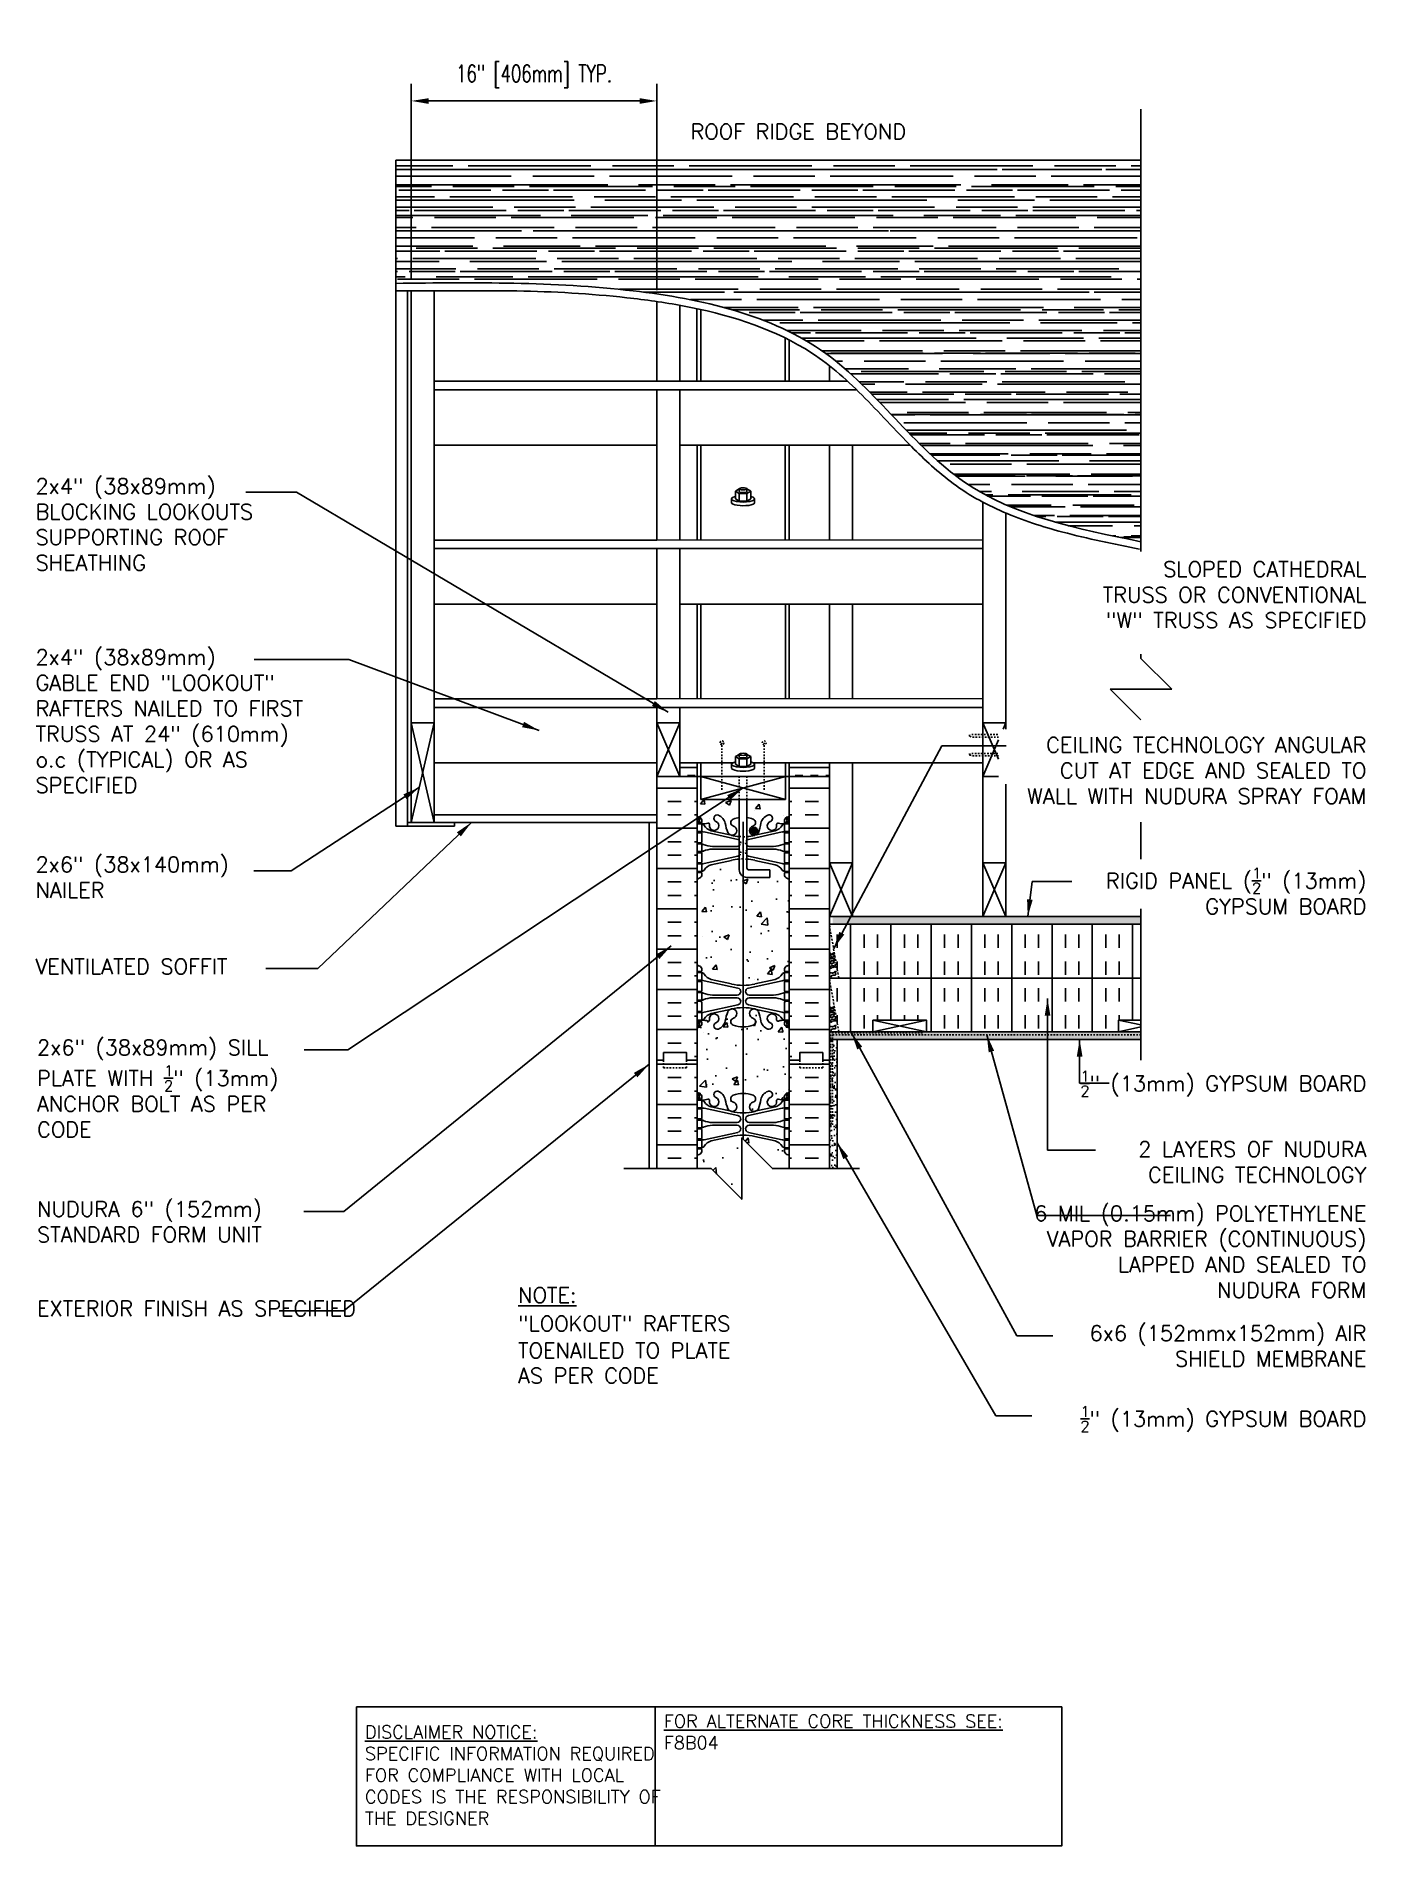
# Model space of a CAD drawing. Header units: inches. Extents: x 118 to 204, y -34 to 84.
import ezdxf

# ---------------------------------------------------------------- set-up
doc = ezdxf.new("R2010")
doc.units = ezdxf.units.IN
doc.header["$LTSCALE"] = 0.5
doc.header["$MEASUREMENT"] = 0
doc.linetypes.add('DASHED2', pattern=[0.375, 0.25, -0.125])
doc.linetypes.add('HIDDEN2', pattern=[0.1875, 0.125, -0.0625])
for name, color, linetype in [('HATCH', 12, 'Continuous'), ('LINE15', 9, 'Continuous'), ('line25', 2, 'Continuous'), ('LINE3', 3, 'Continuous'), ('LINE50', 5, 'Continuous'), ('LINE9', 9, 'Continuous'), ('TEXT', 4, 'Continuous'), ('Web_Edge', 9, 'Continuous')]:
    doc.layers.add(name, color=color, linetype=linetype)
doc.styles.add('DIM', font='romans.shx', dxfattribs={"width": 0.7})
doc.styles.add('ROMANS', font='romans.shx', dxfattribs={"height": 1.125})
doc.styles.get("Standard").update_dxf_attribs({"font": 'romans.shx', "height": 1.125})
doc.dimstyles.new('ext_12', dxfattribs={"dimscale": 12, "dimtxt": 0.09375, "dimasz": 0.09375, "dimexe": 0.09375, "dimexo": 0.0625, "dimgap": 0.0625, "dimtad": 1, "dimdec": 1, "dimzin": 3, "dimdsep": 46, "dimlunit": 4, "dimtxsty": 'DIM', "dimcen": 0.09, "dimdle": 0.09375, "dimclrt": 4, "dimadec": 0, "dimazin": 0, "dimtfac": 1, "dimtdec": 1, "dimtmove": 2, "dimatfit": 3, "dimfxl": 1, "dimfrac": 2, "dimtolj": 1, "dimtzin": 0, "dimarcsym": 0})
pattern_1 = [(37.5, (0, -9), (-0.0157483, 0.48170594), [0, -0.38, 0, -0.425, 0, -0.40625]), (7.5, (0, -9), (0.4424442, 0.7055365), [0, -0.205, 0, -0.3425, 0, -0.13125]), (327.5, (-0.3075, -9), (0.7785355, 0.0014148), [0, -0.125, 0, -0.45, 0, -0.5875]), (317.5, (-0.3075, -9), (0.7515317, 0.219419), [0, -0.0625, 0, -0.295, 0, -0.3375])]
pattern_2 = [(90, (0, -9), (-2.625, 2e-16), []), (90, (-0.875, -9), (-2.625, 2e-16), [0.875, -0.875]), (90, (-1.75, -9), (-2.625, 2e-16), [0.875, -0.875])]

msp = doc.modelspace()

# ---------------------------------------------------------------- texts
at = {"layer": 'TEXT', "style": 'ROMANS'}
for s, p in [('ROOF RIDGE BEYOND', (160.19, 76.96)), ('%%UNOTE:', (148.95, 1.12)), ('"LOOKOUT" RAFTERS', (148.95, -0.74)), ('TOENAILED TO PLATE', (148.95, -2.49)), ('AS PER CODE', (148.95, -4.13))]:
    msp.add_text(s, height=1, dxfattribs=at).set_placement(p)
at = {"layer": 'TEXT', "char_height": 1, "style": 'ROMANS'}
for s, insert, width, attachment_point in [('2x4" (38x89mm) BLOCKING LOOKOUTS SUPPORTING ROOF SHEATHING', (117.5, 54.85), 20.2081, 1), ('SLOPED CATHEDRAL \\PTRUSS OR CONVENTIONAL "W" TRUSS AS SPECIFIED', (204.24, 49.44), 20.3337, 3), ('2x4" (38x89mm) \\PGABLE END "LOOKOUT" RAFTERS NAILED TO FIRST TRUSS AT 24" (610mm) o.c (TYPICAL) OR AS SPECIFIED', (117.5, 43.7), 20.2081, 1), ('\\A1;CEILING TECHNOLOGY ANGULAR CUT AT EDGE AND SEALED TO WALL WITH NUDURA SPRAY FOAM', (204.24, 37.98), 24.0802, 3), ('2x6" (38x140mm)\\PNAILER ', (117.5, 30.19), 20.2081, 1), ('\\A1;RIGID PANEL ({\\H0.7x;\\S1/2;}" (13mm) GYPSUM BOARD', (204.24, 29.47), 24.0802, 3), ('VENTILATED SOFFIT', (117.5, 23.54), 20.2081, 1), ('\\A1;2x6" (38x89mm) SILL PLATE WITH {\\H0.7x;\\S1/2;}" (13mm) ANCHOR BOLT AS PER CODE', (117.6, 18.26), 20.2081, 1), ('\\A1;{\\H0.7x;\\S1/2;}" (13mm) GYPSUM BOARD', (204.24, 16.25), 17.8082, 3), ('2 LAYERS OF NUDURA CEILING TECHNOLOGY ', (204.24, 11.63), 20.7546, 3), ('\\A1;NUDURA 6" (152mm) STANDARD FORM UNIT', (117.6, 7.73), 20.2081, 1), ('6 MIL (0.15mm) POLYETHYLENE VAPOR BARRIER (CONTINUOUS) LAPPED AND SEALED TO NUDURA FORM', (204.24, 7.45), 23.7668, 3), ('\\A1;EXTERIOR FINISH AS SPECIFIED', (117.6, 1.25), 20.2081, 1), ('6x6 (152mmx152mm) AIR SHIELD MEMBRANE', (204.24, -0.36), 23.7668, 3), ('\\A1;{\\H0.7x;\\S1/2;}" (13mm) GYPSUM BOARD', (204.24, -5.61), 23.7668, 3)]:
    msp.add_mtext(s, dxfattribs=dict(at, insert=insert, width=width, attachment_point=attachment_point))
at = {"layer": 'TEXT', "char_height": 0.8438, "attachment_point": 4}
for s, insert, width in [('{\\LFOR ALTERNATE CORE THICKNESS SEE:\\P}F8B04\\P\\P ', (158.45, -28.26), 34.9994), ('{\\LDISCLAIMER NOTICE:}\\PSPECIFIC INFORMATION REQUIRED FOR COMPLIANCE WITH LOCAL CODES IS THE RESPONSIBILITY OF THE DESIGNER', (138.97, -29.67), 21.0035)]:
    msp.add_mtext(s, dxfattribs=dict(at, insert=insert, width=width))

# ---------------------------------------------------------------- blocks, each defined once
blk = doc.blocks.new('*D1')
at = {"layer": 'Defpoints', "color": 0, "transparency": 16777216}
for p in [(141.99, 79.46), (141.99, 67.08), (157.99, 66.38)]:
    blk.add_point(p, dxfattribs=at)
at = {"layer": 'TEXT', "color": 0, "lineweight": -2, "transparency": 16777216}
for p, q in [((141.99, 67.83), (141.99, 80.58)), ((157.99, 67.13), (157.99, 80.58)), ((156.87, 79.46), (143.12, 79.46))]:
    blk.add_line(p, q, dxfattribs=at)
at = {"layer": 'TEXT', "color": 0, "transparency": 16777216}
for points in [[(143.12, 79.64), (143.12, 79.27), (141.99, 79.46)], [(156.87, 79.64), (156.87, 79.27), (157.99, 79.46)]]:
    blk.add_solid(points, dxfattribs=at)
at = {"layer": 'TEXT', "color": 4, "transparency": 16777216, "insert": (149.99, 81.06), "char_height": 1.125, "attachment_point": 5, "style": 'DIM'}
blk.add_mtext('\\A1;16" [406mm] TYP.', dxfattribs=at)

# ---------------------------------------------------------------- dimensions: what is measured, and where the dimension line sits
at = {"layer": 'TEXT'}
dim = msp.add_linear_dim(base=(141.99, 79.46), p1=(157.99, 66.38), p2=(141.99, 67.08), text='16" [406mm] TYP.', dimstyle='ext_12', dxfattribs=at)
dim.commit()
dim.dimension.update_dxf_attribs({"geometry": '*D1', "text_midpoint": (149.99, 81.06)})

# ---------------------------------------------------------------- hatches: boundary and pattern name
at = {"layer": 'HATCH'}
h = msp.add_hatch(dxfattribs=at)
h.set_pattern_fill('AR-RROOF', color=256, style=0)
edge = h.paths.add_edge_path()
edge.add_line((140.99, 75.59), (140.99, 67.57))
edge.add_spline(control_points=[(140.99, 67.57), (146.11, 67.63), (155.58, 67.75), (169.71, 64.61), (177.11, 53.21), (185.42, 51.56), (189.55, 50.73)], knot_values=[0, 0, 0, 0, 15.458877, 28.655611, 40.987378, 53.138551, 53.138551, 53.138551, 53.138551], degree=3, periodic=0)
edge.add_line((189.55, 50.73), (189.55, 75.59))
edge.add_line((189.55, 75.59), (140.99, 75.59))
h = msp.add_hatch(dxfattribs=at)
h.set_pattern_fill('INSUL', color=256, scale=7, style=0)
h.set_pattern_definition([(0, (-2765.5424, -380.0766), (0, 2.625), []), (0, (-2765.5424, -379.2016), (0, 2.625), [0.875, -0.875]), (0, (-2765.5424, -378.3266), (0, 2.625), [0.875, -0.875])])
h.paths.add_polyline_path([(157.99, 16.93), (158.43, 16.93), (158.43, 17.43), (159.93, 17.43), (159.93, 16.93), (160.62, 16.93), (160.62, 34.93), (159.93, 34.93), (159.93, 35.43), (158.43, 35.43), (158.43, 34.93), (157.99, 34.93)])
h = msp.add_hatch(dxfattribs=at)
h.set_pattern_fill('INSUL', color=256, scale=4, style=0)
h.paths.add_polyline_path([(159.49, 36.31), (159.49, 35.43), (160.62, 35.43), (160.62, 36.31)])
h = msp.add_hatch(dxfattribs=at)
h.set_pattern_fill('INSUL', color=256, scale=4, style=0)
h.paths.add_polyline_path([(166.62, 36.31), (166.62, 35.43), (169.24, 35.43), (169.24, 36.31)])
h = msp.add_hatch(dxfattribs=at)
h.set_pattern_fill('INSUL', color=256, scale=7, style=0)
h.set_pattern_definition([(180, (3092.7808, -380.0766), (0, 2.625), []), (180, (3092.7808, -379.2016), (0, 2.625), [0.875, -0.875]), (180, (3092.7808, -378.3266), (0, 2.625), [0.875, -0.875])])
h.paths.add_polyline_path([(169.24, 16.93), (168.81, 16.93), (168.81, 17.43), (167.31, 17.43), (167.31, 16.93), (166.62, 16.93), (166.62, 34.93), (167.31, 34.93), (167.31, 35.43), (168.81, 35.43), (168.81, 34.93), (169.24, 34.93)])
h = msp.add_hatch(dxfattribs=at)
h.set_pattern_fill('AR-CONC', color=256, scale=0.5)
h.paths.add_polyline_path([(163.62, 28.91, -0.267949), (163.37, 29.35), (163.37, 30.04, 0.039111), (162.85, 29.96), (161.53, 29.67, 0.196323), (161.08, 29.32, -0.188973), (160.92, 29.23), (160.82, 29.23), (160.82, 29.16), (160.87, 29.16, -0.414214), (160.93, 29.1), (160.93, 29.03, -0.317837), (160.76, 28.79, 0.082415), (160.62, 28.71), (160.62, 23.15, 0.082415), (160.76, 23.07, -0.317837), (160.93, 22.84), (160.93, 22.77, -0.414214), (160.87, 22.71), (160.82, 22.71), (160.82, 22.64), (160.92, 22.64, -0.188973), (161.08, 22.54, 0.196323), (161.53, 22.2), (162.85, 21.91, 0.057795), (163.62, 21.82)])
h.paths.add_polyline_path([(166.62, 28.71, 0.082415), (166.48, 28.79, -0.317837), (166.31, 29.03), (166.31, 29.1, -0.414214), (166.37, 29.16), (166.42, 29.16), (166.42, 29.23), (166.31, 29.23, -0.188973), (166.16, 29.32, 0.196323), (165.71, 29.67), (164.39, 29.96, 0.039111), (163.87, 30.04), (163.87, 29.45, 0.414214), (163.97, 29.35), (165.37, 29.35), (165.37, 28.85), (163.87, 28.85, -0.131652), (163.62, 28.91), (163.62, 21.82, 0.057795), (164.39, 21.91), (165.71, 22.2, 0.196323), (166.16, 22.54, -0.188973), (166.31, 22.64), (166.42, 22.64), (166.42, 22.71), (166.37, 22.71, -0.414214), (166.31, 22.77), (166.31, 22.84, -0.317837), (166.48, 23.07, 0.082415), (166.62, 23.15)])
h.paths.add_polyline_path([(163.62, 19.11, -0.082755), (162.97, 19.22, -0.735593), (162.98, 19.67, 1.553132), (162.63, 20.1, 0.053157), (162.46, 19.48, -0.24438), (162.01, 18.96, -1), (161.85, 19.37, 2.182095), (161.44, 19.58, -0.601435), (161.32, 19.48, 0.10046), (160.92, 19.54), (160.82, 19.54), (160.82, 19.47), (160.87, 19.47, -0.414214), (160.93, 19.4), (160.93, 19.34, -0.249069), (160.82, 19.13), (160.82, 19.09), (160.73, 19.09, 0.064398), (160.62, 19.02), (160.62, 16.93), (160.62, 14.84, 0.064398), (160.73, 14.78), (160.82, 14.78), (160.82, 14.74, -0.249069), (160.93, 14.53), (160.93, 14.46, -0.414214), (160.87, 14.4), (160.82, 14.4), (160.82, 14.33), (160.92, 14.33, 0.10046), (161.32, 14.39, -0.601435), (161.44, 14.28, 2.182095), (161.85, 14.49, -1), (162.01, 14.9, -0.24438), (162.46, 14.38, 0.053157), (162.63, 13.77, 1.553132), (162.98, 14.19, -0.735593), (162.97, 14.65, -0.082755), (163.62, 14.76)])
h.paths.add_polyline_path([(163.53, 11.87), (163.62, 11.77), (163.62, 12.05, 0.057795), (162.85, 11.96), (161.53, 11.67, 0.196323), (161.08, 11.32, -0.188973), (160.92, 11.23), (160.82, 11.23), (160.82, 11.16), (160.87, 11.16, -0.414214), (160.93, 11.1), (160.93, 11.03, -0.317837), (160.76, 10.79, 0.082415), (160.62, 10.71), (160.62, 9.87), (161.53, 9.87), (163.53, 7.87)])
h.paths.add_polyline_path([(166.31, 11.03), (166.31, 11.1, -0.414214), (166.37, 11.16), (166.42, 11.16), (166.42, 11.23), (166.31, 11.23, -0.188973), (166.16, 11.32, 0.196323), (165.71, 11.67), (164.39, 11.96, 0.057795), (163.62, 12.05), (163.62, 11.77), (165.53, 9.87), (166.62, 9.87), (166.62, 10.71, 0.082415), (166.48, 10.79, -0.317837)])
h = msp.add_hatch(dxfattribs=at)
h.set_pattern_fill('AR-SAND', color=256, scale=0.25, style=0)
h.set_pattern_definition(pattern_1)
h.paths.add_polyline_path([(169.45, 26.29), (169.45, 25.79), (189.55, 25.79), (189.55, 26.29)])
h = msp.add_hatch(dxfattribs=at)
h.set_pattern_fill('INSUL', color=256, scale=7, angle=90, style=0)
h.set_pattern_definition(pattern_2)
h.paths.add_polyline_path([(169.24, 25.79), (169.24, 25.74), (169.86, 22.29), (189.55, 22.29), (189.55, 25.79)])
h = msp.add_hatch(dxfattribs=at)
h.set_pattern_fill('INSUL', color=256, scale=7, angle=90, style=0)
h.set_pattern_definition(pattern_2)
h.paths.add_polyline_path([(188.08, 18.79), (188.08, 19.54), (189.55, 19.54), (189.55, 22.29), (169.24, 22.29), (169.24, 22.24), (169.86, 18.79), (172.08, 18.79), (172.08, 19.54), (175.58, 19.54), (175.58, 18.79)])
h = msp.add_hatch(dxfattribs=at)
h.set_pattern_fill('AR-CONC', color=256, scale=0.5)
h.paths.add_polyline_path([(166.62, 19.02, 0.064398), (166.51, 19.09), (166.42, 19.09), (166.42, 19.13, -0.249069), (166.31, 19.34), (166.31, 19.4, -0.414214), (166.37, 19.47), (166.42, 19.47), (166.42, 19.54), (166.31, 19.54, 0.10046), (165.92, 19.48, -0.601435), (165.8, 19.58, 2.182095), (165.39, 19.37, -1), (165.23, 18.96, -0.24438), (164.78, 19.48, 0.053157), (164.61, 20.1, 0.223253), (164.41, 20.26), (164.39, 20.27, 0.955472), (164.26, 19.67, -0.735593), (164.27, 19.22, -0.082755), (163.62, 19.11), (163.62, 14.76, -0.082755), (164.27, 14.65, -0.735593), (164.26, 14.19, 0.955472), (164.39, 13.6), (164.41, 13.6, 0.223253), (164.61, 13.77, 0.053157), (164.78, 14.38, -0.24438), (165.23, 14.9, -1), (165.39, 14.49, 2.182095), (165.8, 14.28, -0.601435), (165.92, 14.39, 0.10046), (166.31, 14.33), (166.42, 14.33), (166.42, 14.4), (166.37, 14.4, -0.414214), (166.31, 14.46), (166.31, 14.53, -0.249069), (166.42, 14.74), (166.42, 14.78), (166.51, 14.78, 0.064398), (166.62, 14.84), (166.62, 16.93)])
h = msp.add_hatch(dxfattribs=at)
h.set_pattern_fill('AR-SAND', color=256, scale=0.25, style=0)
h.set_pattern_definition(pattern_1)
h.paths.add_polyline_path([(189.55, 18.29), (189.55, 18.79), (169.24, 18.79), (169.24, 18.29)])
h = msp.add_hatch(dxfattribs=at)
h.set_pattern_fill('AR-SAND', color=256, scale=0.25, style=0)
h.set_pattern_definition(pattern_1)
h.paths.add_polyline_path([(169.24, 9.87), (169.74, 9.87), (169.74, 18.29), (169.24, 18.29)])
at = {"layer": 'LINE3'}
msp.add_hatch(color=256, dxfattribs=at).paths.add_polyline_path([(164.55, 31.9, 1), (164.13, 31.9, 1)])

# ---------------------------------------------------------------- linework, layer by layer
msp.add_line((141.99, 32.43), (141.99, 32.43))
at = {"layer": 'HATCH'}
for p, q in [((140.99, 32.18), (140.99, 67.08)), ((143.49, 32.43), (141.99, 38.93)), ((141.99, 32.43), (143.49, 38.93)), ((159.49, 35.43), (157.99, 38.93)), ((159.49, 38.93), (157.99, 35.43)), ((180.27, 36.55), (179.24, 38.93)), ((180.57, 38.52), (180.74, 38.93)), ((179.24, 35.43), (180.27, 37.82)), ((166.37, 33.93), (160.87, 35.43)), ((166.37, 35.43), (160.87, 33.93)), ((160.83, 33.65), (161.07, 33.93)), ((160.83, 33.65), (161.13, 33.62)), ((161.13, 33.62), (161.07, 33.93)), ((162.19, 33.47), (162.19, 33.47)), ((162.48, 33.72), (162.83, 33.86)), ((162.48, 33.72), (162.72, 33.56)), ((162.72, 33.55), (162.83, 33.86)), ((164.34, 33.21), (164.34, 33.21)), ((164.42, 33.33), (164.66, 33.62)), ((164.42, 33.33), (164.71, 33.31)), ((164.72, 33.3), (164.66, 33.62)), ((164.76, 33.82), (164.76, 33.82)), ((140.99, 32.18), (141.74, 32.18)), ((161.43, 32.71), (161.43, 32.71)), ((161.82, 32.3), (161.82, 32.3)), ((164.7, 32.16), (164.7, 32.16)), ((166.22, 32.88), (166.22, 32.88)), ((170.74, 26.29), (169.24, 29.79)), ((169.24, 26.29), (170.74, 29.79)), ((180.74, 26.29), (179.24, 29.79)), ((179.24, 26.29), (180.74, 29.79)), ((160.96, 24.99), (160.96, 24.99)), ((164.34, 22.17), (164.34, 22.17)), ((162.66, 19.3), (162.66, 19.3)), ((172.08, 19.54), (175.58, 18.79)), ((175.58, 19.54), (172.08, 18.79)), ((188.08, 19.54), (189.55, 19.23)), ((189.55, 19.11), (188.08, 18.79)), ((161.04, 18.74), (161.04, 18.74)), ((169.33, 17.74), (169.33, 17.74)), ((169.5, 18), (169.5, 18)), ((169.68, 18), (169.68, 18)), ((157.99, 16.67), (160.62, 16.67)), ((169.24, 16.67), (166.62, 16.67)), ((158.71, 15.8), (159.58, 15.8)), ((160.46, 15.8), (160.62, 15.8)), ((166.78, 15.8), (166.62, 15.8)), ((168.53, 15.8), (167.66, 15.8)), ((158.71, 14.92), (159.58, 14.92)), ((160.46, 14.92), (160.62, 14.92)), ((164.7, 14.16), (164.7, 14.16)), ((166.22, 14.88), (166.22, 14.88)), ((166.78, 14.92), (166.62, 14.92)), ((168.53, 14.92), (167.66, 14.92)), ((157.99, 14.05), (160.62, 14.05)), ((158.71, 13.17), (159.58, 13.17)), ((160.46, 13.17), (160.62, 13.17)), ((169.24, 14.05), (166.62, 14.05)), ((166.78, 13.17), (166.62, 13.17)), ((168.53, 13.17), (167.66, 13.17)), ((158.71, 12.3), (159.58, 12.3)), ((160.46, 12.3), (160.62, 12.3)), ((166.78, 12.3), (166.62, 12.3)), ((168.53, 12.3), (167.66, 12.3)), ((157.99, 11.42), (160.62, 11.42)), ((169.24, 11.42), (166.62, 11.42)), ((158.71, 10.55), (159.58, 10.55)), ((160.46, 10.55), (160.62, 10.55)), ((166.78, 10.55), (166.62, 10.55)), ((168.53, 10.55), (167.66, 10.55))]:
    msp.add_line(p, q, dxfattribs=at)
at = {"layer": 'HATCH', "linetype": 'HIDDEN2'}
for p, q in [((162.24, 34.56), (162.24, 37.62)), ((164.99, 34.56), (164.99, 37.62))]:
    msp.add_line(p, q, dxfattribs=at)
at = {"layer": 'HATCH', "linetype": 'DASHED2'}
for p, q in [((169.24, 25.74), (169.86, 22.29)), ((169.24, 22.24), (169.86, 18.79))]:
    msp.add_line(p, q, dxfattribs=at)
at = {"layer": 'HATCH'}
for points in [[(169.24, 23.87, 0.395388), (169.31, 23.92, 0.520567), (169.38, 23.84, 0.520567), (169.44, 23.88, 0.520567), (169.47, 23.91, 0.520567), (169.49, 23.89, 0.520567), (169.53, 23.86, 0.081059), (169.54, 23.87)], [(169.51, 23.7, 0.209612), (169.53, 23.7, 0.520567), (169.54, 23.68, 0.520567), (169.54, 23.79, 0.520567), (169.52, 23.79, 0.520567), (169.47, 23.79, 0.520567), (169.41, 23.81, 0.520567), (169.34, 23.77, 0.520567), (169.3, 23.77, 0.494068), (169.24, 23.83, 0.494068)], [(169.24, 23.61, 0.216105), (169.26, 23.65)], [(169.26, 23.65, 0.39659), (169.3, 23.62, 0.520567), (169.34, 23.69, 0.520567), (169.41, 23.69, 0.520567), (169.46, 23.64, 0.412162), (169.51, 23.7)], [(169.28, 23.52, 0.442919), (169.24, 23.55, 0.442919)], [(169.24, 23.02, 0.418074), (169.32, 23.03, 0.520567), (169.37, 23.08, 0.520567), (169.42, 23.13, 0.520567), (169.53, 23.1, 0.520567), (169.61, 23.08, 0.520567), (169.61, 23.16, 0.520567), (169.64, 23.16, 0.24259), (169.66, 23.19)], [(169.69, 22.96, 0.520567), (169.61, 23.01, 0.520567), (169.54, 22.98, 0.520567), (169.5, 22.98, 0.520567), (169.41, 22.95, 0.520567), (169.37, 22.91, 0.520567), (169.33, 22.94, 0.520567), (169.29, 22.91, 0.520567), (169.27, 22.88, 0.40638), (169.24, 22.92, 0.40638)], [(169.24, 22.4, -0.392063), (169.36, 22.37, -0.520567), (169.45, 22.46, -0.520567), (169.54, 22.46, -0.520567), (169.61, 22.46, -0.520567), (169.68, 22.53, -0.520567), (169.68, 22.72, -0.520567), (169.6, 22.72, -0.520567), (169.55, 22.67, -0.520567), (169.48, 22.63, -0.520567), (169.41, 22.63, -0.520567), (169.35, 22.63, -0.520567), (169.29, 22.63, -0.520567), (169.25, 22.63, -0.067499), (169.24, 22.63, -0.067499)], [(169.31, 23.36, 0.520567), (169.36, 23.38, 0.520567), (169.36, 23.44, 0.520567), (169.49, 23.44, 0.520567), (169.54, 23.38, 0.520567), (169.57, 23.49, 0.520567), (169.6, 23.5, 0.520567), (169.54, 23.56, 0.520567), (169.47, 23.52, 0.520567), (169.39, 23.56, 0.520567), (169.3, 23.53, 0.377184), (169.28, 23.52)], [(169.59, 23.26, 0.279313), (169.54, 23.31, 0.520567), (169.48, 23.24, 0.520567), (169.4, 23.21, 0.520567), (169.31, 23.25)], [(169.24, 20.36, 0.395388), (169.31, 20.41, 0.520567), (169.38, 20.34, 0.520567), (169.44, 20.37, 0.520567), (169.47, 20.4, 0.520567), (169.49, 20.38, 0.520567), (169.53, 20.36, 0.081059), (169.54, 20.36)], [(169.51, 20.2, 0.209612), (169.53, 20.2, 0.520567), (169.54, 20.18, 0.520567), (169.54, 20.28, 0.520567), (169.52, 20.28, 0.520567), (169.47, 20.28, 0.520567), (169.41, 20.3, 0.520567), (169.34, 20.26, 0.520567), (169.3, 20.26, 0.494068), (169.24, 20.33, 0.494068)], [(169.24, 20.11, 0.216105), (169.26, 20.14)], [(169.26, 20.14, 0.39659), (169.3, 20.12, 0.520567), (169.34, 20.18, 0.520567), (169.41, 20.18, 0.520567), (169.46, 20.13, 0.412162), (169.51, 20.2)], [(169.31, 19.85, 0.520567), (169.36, 19.87, 0.520567), (169.36, 19.93, 0.520567), (169.49, 19.93, 0.520567), (169.54, 19.88, 0.520567), (169.57, 19.98, 0.520567), (169.6, 20, 0.520567), (169.54, 20.05, 0.520567), (169.47, 20.01, 0.520567), (169.39, 20.06, 0.520567), (169.3, 20.02, 0.377184), (169.28, 20.01)], [(169.53, 20.4, 0.029505), (169.53, 20.41)], [(169.28, 20.01, 0.442919), (169.24, 20.04, 0.442919)], [(169.28, 19.73, 0.135501), (169.28, 19.74, 0.520567), (169.25, 19.77, 0.085549), (169.24, 19.77, 0.085549)], [(169.24, 19.51, 0.418074), (169.32, 19.53, 0.520567), (169.37, 19.57, 0.520567), (169.42, 19.63, 0.520567), (169.53, 19.6, 0.520567), (169.61, 19.57, 0.520567), (169.61, 19.65, 0.520567), (169.64, 19.65, 0.24259), (169.66, 19.69)], [(169.69, 19.45, 0.520567), (169.61, 19.5, 0.520567), (169.54, 19.48, 0.520567), (169.5, 19.48, 0.520567), (169.41, 19.44, 0.520567), (169.37, 19.4, 0.520567), (169.33, 19.44, 0.520567), (169.29, 19.4, 0.520567), (169.27, 19.38, 0.40638), (169.24, 19.42, 0.40638)], [(169.24, 18.89, -0.392063), (169.36, 18.87, -0.520567), (169.45, 18.96, -0.520567), (169.54, 18.96, -0.520567), (169.61, 18.96, -0.520567), (169.68, 19.03, -0.520567), (169.68, 19.21, -0.520567), (169.6, 19.21, -0.520567), (169.55, 19.17, -0.520567), (169.48, 19.13, -0.520567), (169.41, 19.13, -0.520567), (169.35, 19.13, -0.520567), (169.29, 19.13, -0.520567), (169.25, 19.13, -0.067499), (169.24, 19.13, -0.067499)], [(169.59, 19.76, 0.279313), (169.54, 19.8, 0.520567), (169.48, 19.74, 0.520567), (169.4, 19.7, 0.520567), (169.31, 19.74)], [(169.66, 19.7, 0.150765), (169.64, 19.72, 0.520567), (169.6, 19.76, 0.113024), (169.59, 19.76)]]:
    msp.add_lwpolyline(points, format="xyb", dxfattribs=at)
at = {"layer": 'HATCH', "linetype": 'HIDDEN2'}
for centre in [(162.24, 37.62), (164.99, 37.62)]:
    msp.add_circle(centre, 0.125, dxfattribs=at)
at = {"layer": 'LINE15', "linetype": 'Continuous'}
for p, q in [((163.87, 28.85), (165.37, 28.85)), ((165.37, 29.35), (163.97, 29.35)), ((165.37, 28.85), (165.37, 29.35))]:
    msp.add_line(p, q, dxfattribs=at)
at = {"layer": 'LINE15', "color": 12, "linetype": 'HIDDEN2'}
for points in [[(163.37, 35.43), (163.37, 33.93)], [(163.87, 33.93), (163.87, 35.43)]]:
    msp.add_lwpolyline(points, dxfattribs=at)
at = {"layer": 'LINE15', "linetype": 'Continuous'}
for points in [[(163.37, 33.93), (163.37, 29.35)], [(163.87, 29.45), (163.87, 33.93)]]:
    msp.add_lwpolyline(points, dxfattribs=at)
for centre, radius in [((163.87, 29.35), 0.5), ((163.97, 29.45), 0.1)]:
    msp.add_arc(centre, radius, 180, 270, dxfattribs=at)
at = {"layer": 'LINE15', "color": 12, "linetype": 'HIDDEN2'}
msp.add_arc((163.97, 29.45), 0.1, 180, 270, dxfattribs=at)
at = {"layer": 'line25'}
for p, q in [((140.99, 75.59), (189.55, 75.59)), ((140.99, 67.08), (140.99, 75.59)), ((141.99, 38.93), (141.99, 67.08)), ((143.49, 38.93), (143.49, 67.08)), ((157.99, 61.2), (157.99, 66.38)), ((159.49, 61.2), (159.49, 66.14)), ((160.61, 61.2), (160.61, 65.92)), ((166.61, 61.2), (166.61, 63.88)), ((169.24, 61.2), (169.24, 62.2)), ((143.49, 60.63), (157.99, 60.64)), ((157.99, 50.84), (157.99, 60.64)), ((157.99, 60.64), (171.01, 60.64)), ((159.49, 50.85), (159.49, 60.64)), ((143.49, 57.02), (157.99, 57.02)), ((159.49, 57.02), (174.51, 57.02)), ((160.62, 50.85), (160.62, 57.02)), ((166.62, 50.85), (166.62, 57.02)), ((169.24, 50.85), (169.24, 57.02)), ((170.74, 50.85), (170.74, 57.02)), ((179.24, 38.93), (179.24, 53.31)), ((180.74, 38.93), (180.74, 52.6)), ((143.49, 50.28), (157.99, 50.28)), ((157.99, 50.28), (179.24, 50.29)), ((157.99, 45.1), (157.99, 50.28)), ((159.49, 45.1), (159.49, 50.28)), ((143.49, 46.66), (157.99, 46.66)), ((159.49, 46.66), (179.24, 46.66)), ((160.62, 40.49), (160.62, 46.66)), ((166.62, 40.49), (166.62, 46.66)), ((169.24, 40.49), (169.24, 46.66)), ((170.74, 40.49), (170.74, 46.66)), ((157.99, 40.49), (157.99, 45.1)), ((159.49, 40.49), (159.49, 45.1)), ((141.99, 38.93), (141.99, 32.43)), ((141.99, 38.93), (143.49, 38.93)), ((143.49, 39.92), (157.99, 39.92)), ((143.49, 38.93), (143.49, 32.43)), ((157.99, 39.92), (179.24, 39.93)), ((157.99, 38.93), (157.99, 39.92)), ((159.49, 38.93), (159.49, 39.92)), ((179.24, 38.93), (180.74, 38.93)), ((179.24, 26.29), (179.24, 38.93)), ((180.74, 38.52), (180.74, 38.93)), ((143.49, 36.31), (157.99, 36.31)), ((157.99, 35.43), (160.87, 35.43)), ((159.49, 36.31), (162.94, 36.31)), ((160.62, 35.43), (160.62, 36.31)), ((160.62, 35.43), (160.62, 16.93)), ((164.3, 36.31), (166.37, 36.31)), ((166.37, 36.31), (179.24, 36.31)), ((166.37, 35.43), (169.24, 35.43)), ((166.62, 35.43), (166.62, 36.31)), ((166.62, 16.93), (166.62, 35.43)), ((169.24, 35.43), (169.24, 36.31)), ((170.74, 26.29), (170.74, 36.31)), ((179.24, 35.43), (180.27, 35.43)), ((180.74, 29.79), (180.74, 34.93)), ((143.49, 32.43), (141.99, 32.43)), ((169.24, 29.79), (170.74, 29.79)), ((179.24, 29.79), (180.74, 29.79)), ((180.74, 26.29), (180.74, 29.79)), ((169.24, 26.29), (170.74, 26.29)), ((179.24, 26.29), (180.74, 26.29)), ((169.24, 25.79), (189.55, 25.79)), ((169.24, 22.29), (189.55, 22.29)), ((169.24, 18.79), (189.55, 18.79)), ((160.62, 16.93), (160.62, 9.87)), ((166.62, 9.87), (166.62, 16.93))]:
    msp.add_line(p, q, dxfattribs=at)
at = {"layer": 'line25', "color": 9}
for p, q in [((160.86, 61.2), (160.86, 65.86)), ((166.36, 61.2), (166.36, 64.01)), ((160.86, 50.85), (160.86, 57.02)), ((166.36, 50.85), (166.36, 57.02)), ((160.87, 40.49), (160.87, 46.66)), ((166.37, 40.49), (166.37, 46.66)), ((160.87, 35.43), (160.87, 36.31)), ((166.37, 35.43), (166.37, 36.31))]:
    msp.add_line(p, q, dxfattribs=at)
at = {"layer": 'line25'}
for points in [[(157.99, 35.43), (159.49, 35.43), (159.49, 38.93), (157.99, 38.93)], [(160.87, 33.93), (166.37, 33.93), (166.37, 35.43), (160.87, 35.43)], [(172.08, 19.54), (172.08, 18.79), (175.58, 18.79), (175.58, 19.54)]]:
    msp.add_lwpolyline(points, close=True, dxfattribs=at)
msp.add_lwpolyline([(189.55, 19.54), (188.08, 19.54), (188.08, 18.79), (189.55, 18.79)], dxfattribs=at)
msp.add_spline([(140.99, 67.57), (156.45, 67.08), (169, 63), (178.04, 54.62), (189.55, 50.73)], degree=3, dxfattribs=at)
at = {"layer": 'LINE3'}
msp.add_line((163.62, 32.46), (163.62, 11.77), dxfattribs=at)
msp.add_circle((164.34, 31.9), 0.208, dxfattribs=at)
at = {"layer": 'LINE50'}
for p, q in [((157.99, 34.93), (157.99, 35.43)), ((169.24, 16.93), (169.24, 35.43)), ((157.99, 16.93), (157.99, 34.93)), ((157.99, 9.87), (157.99, 16.93)), ((169.24, 9.87), (169.24, 16.93))]:
    msp.add_line(p, q, dxfattribs=at)
for points in [[(157.99, 16.93), (158.43, 16.93), (158.43, 17.43), (159.93, 17.43), (159.93, 16.93), (160.62, 16.93)], [(160.62, 16.93), (159.93, 16.93), (159.93, 17.43), (158.43, 17.43), (158.43, 16.93), (157.99, 16.93)], [(169.24, 16.93), (168.81, 16.93), (168.81, 17.43), (167.31, 17.43), (167.31, 16.93), (166.62, 16.93)], [(166.62, 16.93), (167.31, 16.93), (167.31, 17.43), (168.81, 17.43), (168.81, 16.93), (169.24, 16.93)]]:
    msp.add_lwpolyline(points, dxfattribs=at)
at = {"layer": 'LINE9'}
for p, q in [((189.55, 50.09), (189.55, 78.93)), ((140.99, 67.08), (148.87, 67.08)), ((141.74, 67.08), (141.74, 32.18)), ((143.49, 61.2), (157.99, 61.2)), ((157.99, 61.2), (170.41, 61.2)), ((162.87, 53.53), (162.87, 53.28)), ((163.37, 53.87), (163.37, 53.37)), ((163.87, 53.87), (163.87, 53.37)), ((164.37, 53.52), (164.37, 53.27)), ((143.49, 50.84), (157.99, 50.84)), ((157.99, 50.84), (179.24, 50.85)), ((189.55, 43.12), (189.55, 43.41)), ((191.55, 41.12), (189.55, 43.12)), ((143.49, 40.48), (157.99, 40.49)), ((157.99, 40.49), (179.24, 40.5)), ((187.55, 41.12), (189.55, 39.12)), ((187.55, 41.12), (189.55, 41.12)), ((191.55, 41.12), (187.55, 41.12)), ((140.99, 38.93), (140.99, 39.92)), ((163.37, 36.58), (163.37, 36.08)), ((163.87, 36.58), (163.87, 36.08)), ((162.87, 36.23), (162.87, 35.98)), ((164.37, 36.22), (164.37, 35.97)), ((141.99, 32.43), (141.74, 32.43)), ((144.81, 32.18), (141.74, 32.18)), ((143.49, 32.93), (157.99, 32.93)), ((143.49, 32.43), (157.99, 32.43)), ((144.81, 32.18), (144.81, 32.43)), ((157.49, 9.87), (157.49, 32.43)), ((189.55, 30.03), (189.55, 32.44)), ((169.24, 25.85), (169.24, 26.29)), ((169.45, 26.29), (189.55, 26.29)), ((189.55, 16.93), (189.55, 26.81)), ((169.24, 18.79), (169.24, 25.79)), ((169.24, 18.29), (189.55, 18.29)), ((169.74, 9.87), (169.74, 18.29))]:
    msp.add_line(p, q, dxfattribs=at)
at = {"layer": 'LINE9', "linetype": 'HIDDEN2'}
for p, q in [((175.31, 18.71), (169.31, 18.71)), ((169.31, 12.71), (169.31, 18.71)), ((169.45, 12.71), (169.45, 18.58)), ((189.55, 18.58), (169.45, 18.58))]:
    msp.add_line(p, q, dxfattribs=at)
at = {"layer": 'LINE9'}
for points in [[(163.12, 54.02), (163.37, 54.17)], [(163.12, 53.52), (163.12, 54.02)], [(163.12, 54.02), (163.37, 53.87), (163.87, 53.87), (164.12, 54.02)], [(163.12, 53.52), (163.37, 53.37), (163.87, 53.37), (164.12, 53.52)], [(163.37, 54), (163.37, 54.17)], [(163.87, 54.17), (163.87, 54)], [(163.87, 54.17), (164.12, 54.02)], [(164.12, 54.02), (164.12, 53.52)], [(163.12, 36.72), (163.37, 36.87)], [(163.12, 36.72), (163.37, 36.58), (163.87, 36.58), (164.12, 36.72)], [(163.12, 36.22), (163.12, 36.72)], [(163.37, 36.7), (163.37, 36.87)], [(163.87, 36.87), (163.87, 36.7)], [(163.87, 36.87), (164.12, 36.72)], [(164.12, 36.72), (164.12, 36.22)], [(163.12, 36.22), (163.37, 36.08), (163.87, 36.08), (164.12, 36.22)], [(155.84, 9.87), (161.53, 9.87), (163.53, 7.87), (163.53, 11.87), (165.53, 9.87), (171.21, 9.87)]]:
    msp.add_lwpolyline(points, dxfattribs=at)
at = {"layer": 'LINE9', "linetype": 'HIDDEN2', "flags": 128}
for points in [[(180.27, 37.99), (178.53, 37.99), (178.31, 38.08), (178.53, 38.16), (180.27, 38.16)], [(180.27, 36.77), (178.53, 36.77), (178.31, 36.85), (178.53, 36.93), (180.27, 36.93)]]:
    msp.add_lwpolyline(points, dxfattribs=at)
at = {"layer": 'LINE9', "linetype": 'DASHED2', "ltscale": 0.15}
for points in [[(158.43, 16.93), (158.43, 16.93), (158.43, 16.43), (159.93, 16.43), (159.93, 16.93), (159.93, 16.93)], [(168.81, 16.93), (168.81, 16.93), (168.81, 16.43), (167.31, 16.43), (167.31, 16.93), (167.31, 16.93)]]:
    msp.add_lwpolyline(points, dxfattribs=at)
at = {"layer": 'LINE9'}
for centre, major_axis, ratio, start_param, end_param in [((163.62, 53.52), (-0.75, 0), 0.271965, 5.442117, 10.265847), ((163.62, 53.27), (-0.75, 0), 0.261593, 6.255018, 9.424778), ((163.62, 54), (-0.25, 0), 0.265658, 6.283185, 9.424778), ((163.62, 36.7), (-0.25, 0), 0.265658, 6.283185, 9.424778), ((163.62, 36.22), (-0.75, 0), 0.271965, 5.442117, 10.265847), ((163.62, 35.97), (-0.75, 0), 0.261593, 6.255018, 9.424778)]:
    msp.add_ellipse(centre, major_axis=major_axis, ratio=ratio, start_param=start_param, end_param=end_param, dxfattribs=at)
for centre in [(163.62, 54.17), (163.62, 36.87)]:
    msp.add_ellipse(centre, major_axis=(-0.25, 0), ratio=0.265658, dxfattribs=at)
msp.add_open_spline([(148.87, 67.08), (151.25, 67.03), (153.63, 66.9), (157.26, 66.5), (158.47, 66.33), (162.53, 65.57), (165.28, 64.73), (168.27, 62.93), (168.88, 62.5), (170.05, 61.55), (170.61, 61.03), (172.27, 59.4), (173.33, 58.22), (175.28, 56.23), (176.16, 55.4), (177.65, 54.26), (178.21, 53.89), (179.38, 53.22), (179.98, 52.93), (181.83, 52.12), (183.12, 51.71), (186.09, 50.92), (187.78, 50.58), (189.45, 50.25)], degree=3, knots=[7.930409, 7.930409, 7.930409, 7.930409, 15.115665, 15.115665, 18.733274, 18.733274, 27.314769, 27.314769, 29.64585, 29.64585, 31.976931, 31.976931, 36.639094, 36.639094, 40.206534, 40.206534, 42.204977, 42.204977, 44.20342, 44.20342, 48.200306, 48.200306, 53.138551, 53.138551, 53.138551, 53.138551], dxfattribs=at)
at = {"layer": 'TEXT'}
msp.add_lwpolyline([(138.41, -25.22), (157.89, -25.22), (157.89, -34.28), (138.41, -34.28)], close=True, dxfattribs=at)
msp.add_lwpolyline([(157.89, -25.22), (184.38, -25.22), (184.38, -34.28), (157.89, -34.28)], dxfattribs=at)
at = {"layer": 'Web_Edge'}
for p, q in [((160.62, 32.5), (160.66, 32.5)), ((160.62, 32.4), (160.87, 32.4)), ((160.73, 32.78), (160.82, 32.78)), ((160.73, 32.4), (160.73, 32.33)), ((160.82, 32.78), (160.82, 32.74)), ((160.82, 32.4), (160.82, 32.33)), ((160.93, 32.53), (160.93, 32.46)), ((161.53, 31.89), (162.85, 31.6)), ((165.71, 31.89), (164.39, 31.6)), ((166.31, 32.53), (166.31, 32.46)), ((166.62, 32.4), (166.37, 32.4)), ((166.51, 32.78), (166.42, 32.78)), ((166.42, 32.78), (166.42, 32.74)), ((166.42, 32.4), (166.42, 32.33)), ((166.51, 32.4), (166.51, 32.33)), ((166.62, 32.5), (166.58, 32.5)), ((160.62, 31.76), (160.87, 31.76)), ((160.62, 31.1), (160.87, 31.1)), ((160.73, 31.83), (160.73, 31.76)), ((160.73, 31.1), (160.73, 31.03)), ((160.82, 31.83), (160.82, 31.76)), ((160.82, 31.1), (160.82, 31.03)), ((160.93, 31.7), (160.93, 31.16)), ((161.07, 31.81), (163.28, 31.32)), ((161.63, 30.87), (163.23, 30.87)), ((161.63, 30.69), (163.23, 30.69)), ((166.17, 31.81), (163.96, 31.32)), ((165.6, 30.87), (164.01, 30.87)), ((165.6, 30.69), (164.01, 30.69)), ((166.31, 31.7), (166.31, 31.16)), ((166.62, 31.76), (166.37, 31.76)), ((166.62, 31.1), (166.37, 31.1)), ((166.42, 31.83), (166.42, 31.76)), ((166.42, 31.1), (166.42, 31.03)), ((166.51, 31.83), (166.51, 31.76)), ((166.51, 31.1), (166.51, 31.03)), ((160.62, 30.46), (160.87, 30.46)), ((160.62, 29.8), (160.87, 29.8)), ((160.73, 30.53), (160.73, 30.46)), ((160.73, 29.8), (160.73, 29.73)), ((160.82, 30.53), (160.82, 30.46)), ((160.82, 29.8), (160.82, 29.73)), ((160.93, 30.4), (160.93, 29.86)), ((161.07, 29.75), (163.28, 30.23)), ((161.53, 29.67), (162.85, 29.96)), ((166.17, 29.75), (163.96, 30.23)), ((165.71, 29.67), (164.39, 29.96)), ((166.31, 30.4), (166.31, 29.86)), ((166.62, 30.46), (166.37, 30.46)), ((166.62, 29.8), (166.37, 29.8)), ((166.42, 30.53), (166.42, 30.46)), ((166.42, 29.8), (166.42, 29.73)), ((166.51, 30.53), (166.51, 30.46)), ((166.51, 29.8), (166.51, 29.73)), ((160.62, 29.16), (160.87, 29.16)), ((160.63, 29.04), (160.63, 28.85)), ((160.73, 29.23), (160.73, 29.16)), ((160.82, 29.23), (160.82, 29.16)), ((160.93, 29.03), (160.93, 29.1)), ((166.31, 29.03), (166.31, 29.1)), ((166.62, 29.16), (166.37, 29.16)), ((166.42, 29.23), (166.42, 29.16)), ((166.51, 29.23), (166.51, 29.16)), ((166.61, 29.04), (166.61, 28.85)), ((160.62, 22.71), (160.87, 22.71)), ((160.63, 22.83), (160.63, 23.01)), ((160.73, 22.64), (160.73, 22.71)), ((160.82, 22.64), (160.82, 22.71)), ((160.93, 22.84), (160.93, 22.77)), ((166.31, 22.84), (166.31, 22.77)), ((166.62, 22.71), (166.37, 22.71)), ((166.42, 22.64), (166.42, 22.71)), ((166.51, 22.64), (166.51, 22.71)), ((166.61, 22.83), (166.61, 23.01)), ((160.62, 22.07), (160.87, 22.07)), ((160.62, 21.41), (160.87, 21.41)), ((160.73, 22.07), (160.73, 22.14)), ((160.73, 21.34), (160.73, 21.41)), ((160.82, 22.07), (160.82, 22.14)), ((160.82, 21.34), (160.82, 21.41)), ((160.93, 21.47), (160.93, 22)), ((161.07, 22.11), (163.28, 21.63)), ((161.53, 22.2), (162.85, 21.91)), ((166.17, 22.11), (163.96, 21.63)), ((165.71, 22.2), (164.39, 21.91)), ((166.31, 21.47), (166.31, 22)), ((166.62, 22.07), (166.37, 22.07)), ((166.62, 21.41), (166.37, 21.41)), ((166.42, 22.07), (166.42, 22.14)), ((166.42, 21.34), (166.42, 21.41)), ((166.51, 22.07), (166.51, 22.14)), ((166.51, 21.34), (166.51, 21.41)), ((160.62, 20.77), (160.87, 20.77)), ((160.62, 20.11), (160.87, 20.11)), ((160.73, 20.77), (160.73, 20.84)), ((160.73, 20.04), (160.73, 20.11)), ((160.82, 20.77), (160.82, 20.84)), ((160.82, 20.04), (160.82, 20.11)), ((160.93, 20.17), (160.93, 20.7)), ((161.07, 20.06), (163.28, 20.54)), ((161.53, 19.98), (162.85, 20.27)), ((161.63, 21.18), (163.23, 21.18)), ((161.63, 21), (163.23, 21)), ((166.17, 20.06), (163.96, 20.54)), ((165.6, 21.18), (164.01, 21.18)), ((165.6, 21), (164.01, 21)), ((165.71, 19.98), (164.39, 20.27)), ((166.31, 20.17), (166.31, 20.7)), ((166.62, 20.77), (166.37, 20.77)), ((166.62, 20.11), (166.37, 20.11)), ((166.42, 20.77), (166.42, 20.84)), ((166.42, 20.04), (166.42, 20.11)), ((166.51, 20.77), (166.51, 20.84)), ((166.51, 20.04), (166.51, 20.11)), ((160.62, 19.47), (160.87, 19.47)), ((160.62, 19.37), (160.66, 19.37)), ((160.73, 19.47), (160.73, 19.54)), ((160.73, 19.09), (160.82, 19.09)), ((160.82, 19.47), (160.82, 19.54)), ((160.82, 19.09), (160.82, 19.13)), ((160.93, 19.34), (160.93, 19.4)), ((166.31, 19.34), (166.31, 19.4)), ((166.62, 19.47), (166.37, 19.47)), ((166.42, 19.47), (166.42, 19.54)), ((166.42, 19.09), (166.42, 19.13)), ((166.51, 19.09), (166.42, 19.09)), ((166.51, 19.47), (166.51, 19.54)), ((166.62, 19.37), (166.58, 19.37)), ((160.62, 14.5), (160.66, 14.5)), ((160.62, 14.4), (160.87, 14.4)), ((160.73, 14.78), (160.82, 14.78)), ((160.73, 14.4), (160.73, 14.33)), ((160.82, 14.78), (160.82, 14.74)), ((160.82, 14.4), (160.82, 14.33)), ((160.93, 14.53), (160.93, 14.46)), ((166.31, 14.53), (166.31, 14.46)), ((166.62, 14.4), (166.37, 14.4)), ((166.42, 14.78), (166.42, 14.74)), ((166.51, 14.78), (166.42, 14.78)), ((166.42, 14.4), (166.42, 14.33)), ((166.51, 14.4), (166.51, 14.33)), ((166.62, 14.5), (166.58, 14.5)), ((160.62, 13.76), (160.87, 13.76)), ((160.62, 13.1), (160.87, 13.1)), ((160.73, 13.83), (160.73, 13.76)), ((160.73, 13.1), (160.73, 13.03)), ((160.82, 13.83), (160.82, 13.76)), ((160.82, 13.1), (160.82, 13.03)), ((160.93, 13.7), (160.93, 13.16)), ((161.07, 13.81), (163.28, 13.32)), ((161.53, 13.89), (162.85, 13.6)), ((166.17, 13.81), (163.96, 13.32)), ((165.71, 13.89), (164.39, 13.6)), ((166.31, 13.7), (166.31, 13.16)), ((166.62, 13.76), (166.37, 13.76)), ((166.62, 13.1), (166.37, 13.1)), ((166.42, 13.83), (166.42, 13.76)), ((166.42, 13.1), (166.42, 13.03)), ((166.51, 13.83), (166.51, 13.76)), ((166.51, 13.1), (166.51, 13.03)), ((160.62, 12.46), (160.87, 12.46)), ((160.62, 11.8), (160.87, 11.8)), ((160.73, 12.53), (160.73, 12.46)), ((160.73, 11.8), (160.73, 11.73)), ((160.82, 12.53), (160.82, 12.46)), ((160.82, 11.8), (160.82, 11.73)), ((160.93, 12.4), (160.93, 11.86)), ((161.07, 11.75), (163.28, 12.23)), ((161.53, 11.67), (162.85, 11.96)), ((161.63, 12.87), (163.23, 12.87)), ((161.63, 12.69), (163.23, 12.69)), ((166.17, 11.75), (163.96, 12.23)), ((165.6, 12.87), (164.01, 12.87)), ((165.6, 12.69), (164.01, 12.69)), ((165.71, 11.67), (164.39, 11.96)), ((166.31, 12.4), (166.31, 11.86)), ((166.62, 12.46), (166.37, 12.46)), ((166.62, 11.8), (166.37, 11.8)), ((166.42, 12.53), (166.42, 12.46)), ((166.42, 11.8), (166.42, 11.73)), ((166.51, 12.53), (166.51, 12.46)), ((166.51, 11.8), (166.51, 11.73)), ((160.62, 11.16), (160.87, 11.16)), ((160.63, 11.04), (160.63, 10.85)), ((160.73, 11.23), (160.73, 11.16)), ((160.82, 11.23), (160.82, 11.16)), ((160.93, 11.03), (160.93, 11.1)), ((166.31, 11.03), (166.31, 11.1)), ((166.62, 11.16), (166.37, 11.16)), ((166.42, 11.23), (166.42, 11.16)), ((166.51, 11.23), (166.51, 11.16)), ((166.61, 11.04), (166.61, 10.85))]:
    msp.add_line(p, q, dxfattribs=at)
for points in [[(160.62, 31.83), (160.92, 31.83), (160.92, 32.33), (160.62, 32.33)], [(166.61, 31.83), (166.31, 31.83), (166.31, 32.33), (166.61, 32.33)], [(160.62, 30.53), (160.92, 30.53), (160.92, 31.03), (160.62, 31.03)], [(166.61, 30.53), (166.31, 30.53), (166.31, 31.03), (166.61, 31.03)], [(160.62, 29.23), (160.92, 29.23), (160.92, 29.73), (160.62, 29.73)], [(166.61, 29.23), (166.31, 29.23), (166.31, 29.73), (166.61, 29.73)], [(160.62, 22.64), (160.92, 22.64), (160.92, 22.14), (160.62, 22.14)], [(166.61, 22.64), (166.31, 22.64), (166.31, 22.14), (166.61, 22.14)], [(160.62, 21.34), (160.92, 21.34), (160.92, 20.84), (160.62, 20.84)], [(166.61, 21.34), (166.31, 21.34), (166.31, 20.84), (166.61, 20.84)], [(160.62, 20.04), (160.92, 20.04), (160.92, 19.54), (160.62, 19.54)], [(166.61, 20.04), (166.31, 20.04), (166.31, 19.54), (166.61, 19.54)], [(160.62, 13.83), (160.92, 13.83), (160.92, 14.33), (160.62, 14.33)], [(166.61, 13.83), (166.31, 13.83), (166.31, 14.33), (166.61, 14.33)], [(160.62, 12.53), (160.92, 12.53), (160.92, 13.03), (160.62, 13.03)], [(166.61, 12.53), (166.31, 12.53), (166.31, 13.03), (166.61, 13.03)], [(160.62, 11.23), (160.92, 11.23), (160.92, 11.73), (160.62, 11.73)], [(166.61, 11.23), (166.31, 11.23), (166.31, 11.73), (166.61, 11.73)]]:
    msp.add_lwpolyline(points, close=True, dxfattribs=at)
for centre, radius, start, end in [((160.93, 33.24), 0.5, 231.6833, 250.5288), ((160.93, 33.24), 0.6, 238.8907, 245.0748), ((160.66, 32.52), 0.02, 270, 14.1541), ((160.92, 32.58), 0.25, 140.1145, 222.4609), ((160.67, 32.67), 0.02, 340.7916, 65.0748), ((160.77, 32.71), 0.045, 319.1879, 141.448), ((160.77, 32.45), 0.045, 222.4609, 42.4609), ((160.68, 32.53), 0.25, 0, 70.5288), ((160.92, 32.58), 0.16, 140.0001, 222.4609), ((160.87, 32.46), 0.0625, 270, 0), ((160.98, 33.33), 1, 266.7879, 289.9067), ((160.88, 32.08), 0.25, 37.2777, 80.0823), ((161.73, 32.61), 0.75, 210.155, 254.5838), ((161.35, 32.3), 0.09, 346.6795, 108.8651), ((161.73, 32.21), 0.305, 166.6795, 68.1963), ((161.93, 32.7), 0.22, 68.1963, 248.1963), ((161.73, 32.21), 0.745, 13.2652, 68.1963), ((165.42, 32.85), 3, 189.0273, 201.1984), ((162.9, 31.9), 0.305, 205.3782, 74.2747), ((163.05, 32.42), 0.24, 108.923, 254.2747), ((163.62, 30.76), 2, 97.1808, 108.923), ((163.62, 30.76), 2, 71.077, 82.8192), ((164.34, 31.9), 0.305, 105.7253, 334.6218), ((164.19, 32.42), 0.24, 285.7253, 71.077), ((161.82, 32.85), 3, 338.8016, 350.9727), ((165.5, 32.21), 0.745, 111.8037, 166.7348), ((165.5, 32.21), 0.305, 111.8037, 13.3205), ((165.31, 32.7), 0.22, 291.8037, 111.8037), ((165.51, 32.61), 0.75, 285.4162, 329.845), ((165.89, 32.3), 0.09, 71.1349, 193.3205), ((166.26, 33.33), 1, 250.0933, 273.2121), ((166.36, 32.08), 0.25, 99.9177, 142.7223), ((166.56, 32.53), 0.25, 109.4712, 180), ((166.37, 32.46), 0.0625, 180, 270), ((166.47, 32.45), 0.045, 137.5391, 317.5391), ((166.47, 32.71), 0.045, 38.552, 220.8121), ((166.32, 32.58), 0.16, 317.5391, 39.9999), ((166.31, 33.24), 0.5, 289.4712, 308.3167), ((166.32, 32.58), 0.25, 317.5391, 39.8855), ((166.57, 32.67), 0.02, 114.9252, 199.2084), ((166.31, 33.24), 0.6, 294.9252, 301.1093), ((166.58, 32.52), 0.02, 165.8459, 270), ((160.87, 31.7), 0.0625, 0, 90), ((160.87, 31.16), 0.0625, 270, 0), ((160.83, 30.83), 1, 76.4291, 84.7991), ((160.92, 30.81), 0.219, 60.4937, 88.92), ((161.66, 32.47), 1.6, 246.5673, 268.9203), ((161.66, 29.09), 1.6, 91.0797, 113.4327), ((161.66, 29.09), 1.6, 91.0797, 113.4327), ((163.62, 34.86), 3.36, 256.7692, 265.7281), ((163.23, 31.1), 0.23, 270, 307.2222), ((163.23, 30.46), 0.23, 52.7778, 90), ((163.23, 31.1), 0.23, 52.7778, 77.6055), ((163.62, 34.86), 3.36, 274.2719, 283.2308), ((164.01, 31.1), 0.23, 102.3945, 127.2222), ((164.01, 31.1), 0.23, 232.7778, 270), ((164.01, 30.46), 0.23, 90, 127.2222), ((165.57, 32.47), 1.6, 271.0797, 293.4327), ((165.57, 29.09), 1.6, 66.5673, 88.9203), ((165.57, 29.09), 1.6, 66.5673, 88.9203), ((166.4, 30.83), 1, 95.2009, 103.5709), ((166.32, 30.81), 0.219, 91.08, 119.5063), ((166.37, 31.7), 0.0625, 90, 180), ((166.37, 31.16), 0.0625, 180, 270), ((160.87, 30.4), 0.0625, 0, 90), ((160.87, 29.86), 0.0625, 270, 0), ((160.92, 30.75), 0.219, 271.08, 299.5063), ((160.92, 30.75), 0.219, 271.08, 299.5063), ((160.83, 30.72), 1, 275.2009, 283.5709), ((161.73, 28.95), 0.75, 105.4162, 149.845), ((163.62, 26.69), 3.36, 94.2719, 103.2308), ((163.23, 30.46), 0.23, 282.3945, 307.2222), ((164.01, 30.46), 0.23, 232.7778, 257.6055), ((163.62, 26.69), 3.36, 76.7692, 85.7281), ((165.51, 28.95), 0.75, 30.155, 74.5838), ((166.4, 30.72), 1, 256.4291, 264.7991), ((166.32, 30.75), 0.219, 240.4937, 268.92), ((166.32, 30.75), 0.219, 240.4937, 268.92), ((166.37, 30.4), 0.0625, 90, 180), ((166.37, 29.86), 0.0625, 180, 270), ((160.61, 29.04), 0.02, 0, 60.012), ((160.61, 28.85), 0.02, 301.073, 0), ((160.93, 28.32), 0.6, 121.073, 121.1093), ((160.93, 28.32), 0.5, 109.4712, 128.3167), ((160.68, 29.03), 0.25, 289.4712, 360), ((160.87, 29.1), 0.0625, 360, 90), ((160.88, 29.48), 0.25, 279.9177, 322.7223), ((166.36, 29.48), 0.25, 217.2777, 260.0823), ((166.37, 29.1), 0.0625, 90, 180), ((166.56, 29.03), 0.25, 180, 250.5288), ((166.31, 28.32), 0.5, 51.6833, 70.5288), ((166.63, 29.04), 0.02, 119.988, 180), ((166.63, 28.85), 0.02, 180, 238.927), ((166.31, 28.32), 0.6, 58.8907, 58.927), ((160.93, 23.54), 0.5, 231.6833, 250.5288), ((160.93, 23.54), 0.6, 238.8907, 238.927), ((160.61, 23.01), 0.02, 360, 58.927), ((160.61, 22.83), 0.02, 299.988, 360), ((160.68, 22.84), 0.25, 0, 70.5288), ((160.87, 22.77), 0.0625, 270, 0), ((160.88, 22.39), 0.25, 37.2777, 80.0823), ((161.73, 22.92), 0.75, 210.155, 254.5838), ((165.51, 22.92), 0.75, 285.4162, 329.845), ((166.36, 22.39), 0.25, 99.9177, 142.7223), ((166.56, 22.84), 0.25, 109.4712, 180), ((166.37, 22.77), 0.0625, 180, 270), ((166.31, 23.54), 0.5, 289.4712, 308.3167), ((166.63, 23.01), 0.02, 121.073, 180), ((166.63, 22.83), 0.02, 180, 240.012), ((166.31, 23.54), 0.6, 301.073, 301.1093), ((160.87, 22), 0.0625, 0, 90), ((160.87, 21.47), 0.0625, 270, 0), ((160.83, 21.14), 1, 76.4291, 84.7991), ((160.92, 21.12), 0.219, 60.4937, 88.92), ((160.92, 21.12), 0.219, 60.4937, 88.92), ((161.66, 22.78), 1.6, 246.5673, 268.9203), ((161.66, 22.78), 1.6, 246.5673, 268.9203), ((163.62, 25.17), 3.36, 256.7692, 270), ((163.23, 21.41), 0.23, 270, 77.6055), ((163.62, 25.17), 3.36, 270, 283.2308), ((164.01, 21.41), 0.23, 102.3945, 270), ((165.57, 22.78), 1.6, 271.0797, 293.4327), ((165.57, 22.78), 1.6, 271.0797, 293.4327), ((166.4, 21.14), 1, 95.2009, 103.5709), ((166.32, 21.12), 0.219, 91.08, 119.5063), ((166.32, 21.12), 0.219, 91.08, 119.5063), ((166.37, 22), 0.0625, 90, 180), ((166.37, 21.47), 0.0625, 180, 270), ((160.87, 20.7), 0.0625, 0, 90), ((160.87, 20.17), 0.0625, 270, 0), ((160.92, 21.06), 0.219, 271.08, 299.5063), ((160.83, 21.03), 1, 275.2009, 283.5709), ((161.66, 19.4), 1.6, 91.0797, 113.4327), ((165.42, 19.01), 3, 158.8016, 170.9727), ((162.9, 19.97), 0.305, 285.7253, 154.6218), ((163.62, 17), 3.36, 90, 103.2308), ((163.23, 20.77), 0.23, 282.3945, 90), ((163.62, 17), 3.36, 76.7692, 90), ((164.01, 20.77), 0.23, 90, 257.6055), ((164.34, 19.97), 0.305, 25.3782, 254.2747), ((161.82, 19.01), 3, 9.0273, 21.1984), ((165.57, 19.4), 1.6, 66.5673, 88.9203), ((166.4, 21.03), 1, 256.4291, 264.7991), ((166.32, 21.06), 0.219, 240.4937, 268.92), ((166.37, 20.7), 0.0625, 90, 180), ((166.37, 20.17), 0.0625, 180, 270), ((160.93, 18.63), 0.6, 114.9252, 121.1093), ((160.93, 18.63), 0.5, 109.4712, 128.3167), ((160.66, 19.35), 0.02, 345.8459, 90), ((160.92, 19.28), 0.25, 137.5391, 219.8855), ((160.67, 19.19), 0.02, 294.9252, 19.2084), ((160.77, 19.15), 0.045, 218.552, 40.8121), ((160.77, 19.42), 0.045, 317.5391, 137.5391), ((160.92, 19.28), 0.16, 137.5391, 219.9999), ((160.68, 19.34), 0.25, 289.4712, 360), ((160.87, 19.4), 0.0625, 360, 90), ((160.88, 19.78), 0.25, 279.9177, 322.7223), ((160.98, 18.54), 1, 70.0933, 93.2121), ((161.73, 19.25), 0.75, 105.4162, 149.845), ((161.35, 19.56), 0.09, 251.1349, 13.3205), ((161.73, 19.65), 0.305, 291.8037, 193.3205), ((161.93, 19.17), 0.22, 111.8037, 291.8037), ((161.73, 19.65), 0.745, 291.8037, 346.7348), ((163.05, 19.44), 0.24, 105.7253, 251.077), ((163.62, 21.11), 2, 251.077, 270), ((163.62, 21.11), 2, 270, 288.923), ((164.19, 19.44), 0.24, 288.923, 74.2747), ((165.5, 19.65), 0.745, 193.2652, 248.1963), ((165.5, 19.65), 0.305, 346.6795, 248.1963), ((165.31, 19.17), 0.22, 248.1963, 68.1963), ((165.51, 19.25), 0.75, 30.155, 74.5838), ((165.89, 19.56), 0.09, 166.6795, 288.8651), ((166.26, 18.54), 1, 86.7879, 109.9067), ((166.36, 19.78), 0.25, 217.2777, 260.0823), ((166.37, 19.4), 0.0625, 90, 180), ((166.56, 19.34), 0.25, 180, 250.5288), ((166.47, 19.42), 0.045, 42.4609, 222.4609), ((166.32, 19.28), 0.16, 320.0001, 42.4609), ((166.47, 19.15), 0.045, 139.1879, 321.448), ((166.31, 18.63), 0.5, 51.6833, 70.5288), ((166.32, 19.28), 0.25, 320.1145, 42.4609), ((166.57, 19.19), 0.02, 160.7916, 245.0748), ((166.58, 19.35), 0.02, 90, 194.1541), ((166.31, 18.63), 0.6, 58.8907, 65.0748), ((160.93, 15.24), 0.5, 231.6833, 250.5288), ((160.93, 15.24), 0.6, 238.8907, 245.0748), ((160.66, 14.52), 0.02, 270, 14.1541), ((160.92, 14.58), 0.25, 140.1145, 222.4609), ((160.67, 14.67), 0.02, 340.7916, 65.0748), ((160.77, 14.71), 0.045, 319.1879, 141.448), ((160.77, 14.45), 0.045, 222.4609, 42.4609), ((160.68, 14.53), 0.25, 0, 70.5288), ((160.92, 14.58), 0.16, 140.0001, 222.4609), ((160.87, 14.46), 0.0625, 270, 0), ((160.98, 15.33), 1, 266.7879, 289.9067), ((160.88, 14.08), 0.25, 37.2777, 80.0823), ((161.73, 14.61), 0.75, 210.155, 254.5838), ((161.35, 14.3), 0.09, 346.6795, 108.8651), ((161.73, 14.21), 0.305, 166.6795, 68.1963), ((161.93, 14.7), 0.22, 68.1963, 248.1963), ((161.73, 14.21), 0.745, 13.2652, 68.1963), ((165.42, 14.85), 3, 189.0273, 201.1984), ((162.9, 13.9), 0.305, 205.3782, 74.2747), ((163.05, 14.42), 0.24, 108.923, 254.2747), ((163.62, 12.76), 2, 90, 108.923), ((163.62, 12.76), 2, 71.077, 90), ((164.34, 13.9), 0.305, 105.7253, 334.6218), ((164.19, 14.42), 0.24, 285.7253, 71.077), ((161.82, 14.85), 3, 338.8016, 350.9727), ((165.5, 14.21), 0.745, 111.8037, 166.7348), ((165.5, 14.21), 0.305, 111.8037, 13.3205), ((165.31, 14.7), 0.22, 291.8037, 111.8037), ((165.51, 14.61), 0.75, 285.4162, 329.845), ((165.89, 14.3), 0.09, 71.1349, 193.3205), ((166.26, 15.33), 1, 250.0933, 273.2121), ((166.36, 14.08), 0.25, 99.9177, 142.7223), ((166.56, 14.53), 0.25, 109.4712, 180), ((166.37, 14.46), 0.0625, 180, 270), ((166.47, 14.45), 0.045, 137.5391, 317.5391), ((166.47, 14.71), 0.045, 38.552, 220.8121), ((166.32, 14.58), 0.16, 317.5391, 39.9999), ((166.31, 15.24), 0.5, 289.4712, 308.3167), ((166.32, 14.58), 0.25, 317.5391, 39.8855), ((166.57, 14.67), 0.02, 114.9252, 199.2084), ((166.31, 15.24), 0.6, 294.9252, 301.1093), ((166.58, 14.52), 0.02, 165.8459, 270), ((160.87, 13.7), 0.0625, 0, 90), ((160.87, 13.16), 0.0625, 270, 0), ((160.83, 12.83), 1, 76.4291, 84.7991), ((160.92, 12.81), 0.219, 60.4937, 88.92), ((161.66, 14.47), 1.6, 246.5673, 268.9203), ((163.62, 16.86), 3.36, 256.7692, 270), ((163.23, 13.1), 0.23, 270, 77.6055), ((163.62, 16.86), 3.36, 270, 283.2308), ((164.01, 13.1), 0.23, 102.3945, 270), ((165.57, 14.47), 1.6, 271.0797, 293.4327), ((166.4, 12.83), 1, 95.2009, 103.5709), ((166.32, 12.81), 0.219, 91.08, 119.5063), ((166.37, 13.7), 0.0625, 90, 180), ((166.37, 13.16), 0.0625, 180, 270), ((160.87, 12.4), 0.0625, 0, 90), ((160.87, 11.86), 0.0625, 270, 0), ((160.92, 12.75), 0.219, 271.08, 299.5063), ((160.92, 12.75), 0.219, 271.08, 299.5063), ((161.66, 11.09), 1.6, 91.0797, 113.4327), ((161.66, 11.09), 1.6, 91.0797, 113.4327), ((163.62, 8.69), 3.36, 90, 103.2308), ((163.23, 12.46), 0.23, 282.3945, 90), ((163.62, 8.69), 3.36, 76.7692, 90), ((164.01, 12.46), 0.23, 90, 257.6055), ((165.57, 11.09), 1.6, 66.5673, 88.9203), ((165.57, 11.09), 1.6, 66.5673, 88.9203), ((166.32, 12.75), 0.219, 240.4937, 268.92), ((166.32, 12.75), 0.219, 240.4937, 268.92), ((166.37, 12.4), 0.0625, 90, 180), ((166.37, 11.86), 0.0625, 180, 270), ((160.61, 11.04), 0.02, 0, 60.012), ((160.61, 10.85), 0.02, 301.073, 0), ((160.93, 10.32), 0.6, 121.073, 121.1093), ((160.93, 10.32), 0.5, 109.4712, 128.3167), ((160.68, 11.03), 0.25, 289.4712, 360), ((160.87, 11.1), 0.0625, 360, 90), ((160.83, 12.72), 1, 275.2009, 283.5709), ((160.88, 11.48), 0.25, 279.9177, 322.7223), ((161.73, 10.95), 0.75, 105.4162, 149.845), ((165.51, 10.95), 0.75, 30.155, 74.5838), ((166.36, 11.48), 0.25, 217.2777, 260.0823), ((166.4, 12.72), 1, 256.4291, 264.7991), ((166.37, 11.1), 0.0625, 90, 180), ((166.56, 11.03), 0.25, 180, 250.5288), ((166.31, 10.32), 0.5, 51.6833, 70.5288), ((166.63, 11.04), 0.02, 119.988, 180), ((166.63, 10.85), 0.02, 180, 238.927), ((166.31, 10.32), 0.6, 58.8907, 58.927)]:
    msp.add_arc(centre, radius, start, end, dxfattribs=at)
at = {"layer": 'Web_Edge', "color": 12, "linetype": 'HIDDEN2'}
for centre, radius, start, end in [((163.62, 34.86), 3.36, 265.7281, 270), ((163.23, 31.1), 0.23, 307.2222, 52.7778), ((163.62, 34.86), 3.36, 270, 274.2719), ((164.01, 31.1), 0.23, 127.2222, 232.7778), ((163.23, 30.46), 0.23, 307.2222, 52.7778), ((163.62, 26.69), 3.36, 90, 94.2719), ((163.62, 26.69), 3.36, 85.7281, 90), ((164.01, 30.46), 0.23, 127.2222, 232.7778)]:
    msp.add_arc(centre, radius, start, end, dxfattribs=at)

msp.set_redraw_order([(e.dxf.handle, doc.entitydb.next_handle()) for e in msp.query("TEXT MTEXT ATTDEF DIMENSION ARC_DIMENSION")])  # texts and dimensions are drawn at this point

# ---------------------------------------------------------------- leaders
at = {"layer": 'TEXT'}
for points, override in [([(158.74, 39.61), (134.51, 53.95), (131.21, 53.95)], {"dimgap": 0.0625, "dimtad": 0}), ([(150.33, 38.42), (137.93, 43.06), (131.76, 43.06)], {"dimtad": 0}), ([(169.52, 24.22), (176.56, 37.43), (180.76, 37.43)], {"dimgap": 0.0625, "dimtad": 0}), ([(142.52, 34.72), (134.16, 29.27), (131.72, 29.27)], {"dimgap": 0.0625, "dimtad": 0}), ([(163.62, 34.68), (137.85, 17.61), (135.02, 17.61)], {"dimtad": 0}), ([(145.91, 32.43), (135.89, 22.91), (132.52, 22.91)], {"dimtad": 0}), ([(182.17, 26.29), (182.45, 28.58), (185.04, 28.58)], {"dimgap": 0.0625, "dimtad": 0}), ([(158.92, 24.38), (137.6, 7.07), (134.99, 7.07)], {"dimgap": 0.0625, "dimtad": 0}), ([(183.46, 20.95), (183.46, 11.06), (186.58, 11.06)], {"dimgap": 0.0625, "dimtad": 0}), ([(170.68, 18.71), (181.45, -1.03), (183.81, -1.03)], {"dimgap": 0.0625, "dimtad": 0}), ([(179.5, 18.58), (182.76, 6.81), (191.48, 6.81)], {"dimgap": 0.0625, "dimtad": 0}), ([(185.55, 18.29), (185.55, 15.44), (187.47, 15.44)], {"dimgap": 0.0625, "dimtad": 0}), ([(157.49, 16.67), (137.6, 0.59), (133.38, 0.59)], {"dimgap": 0.0625, "dimtad": 0}), ([(169.74, 11.55), (180.08, -6.25), (182.43, -6.25)], {"dimgap": 0.0625, "dimtad": 0})]:
    msp.add_leader(points, dimstyle='ext_12', override=override, dxfattribs=at)

doc.saveas('drawing.dxf')
